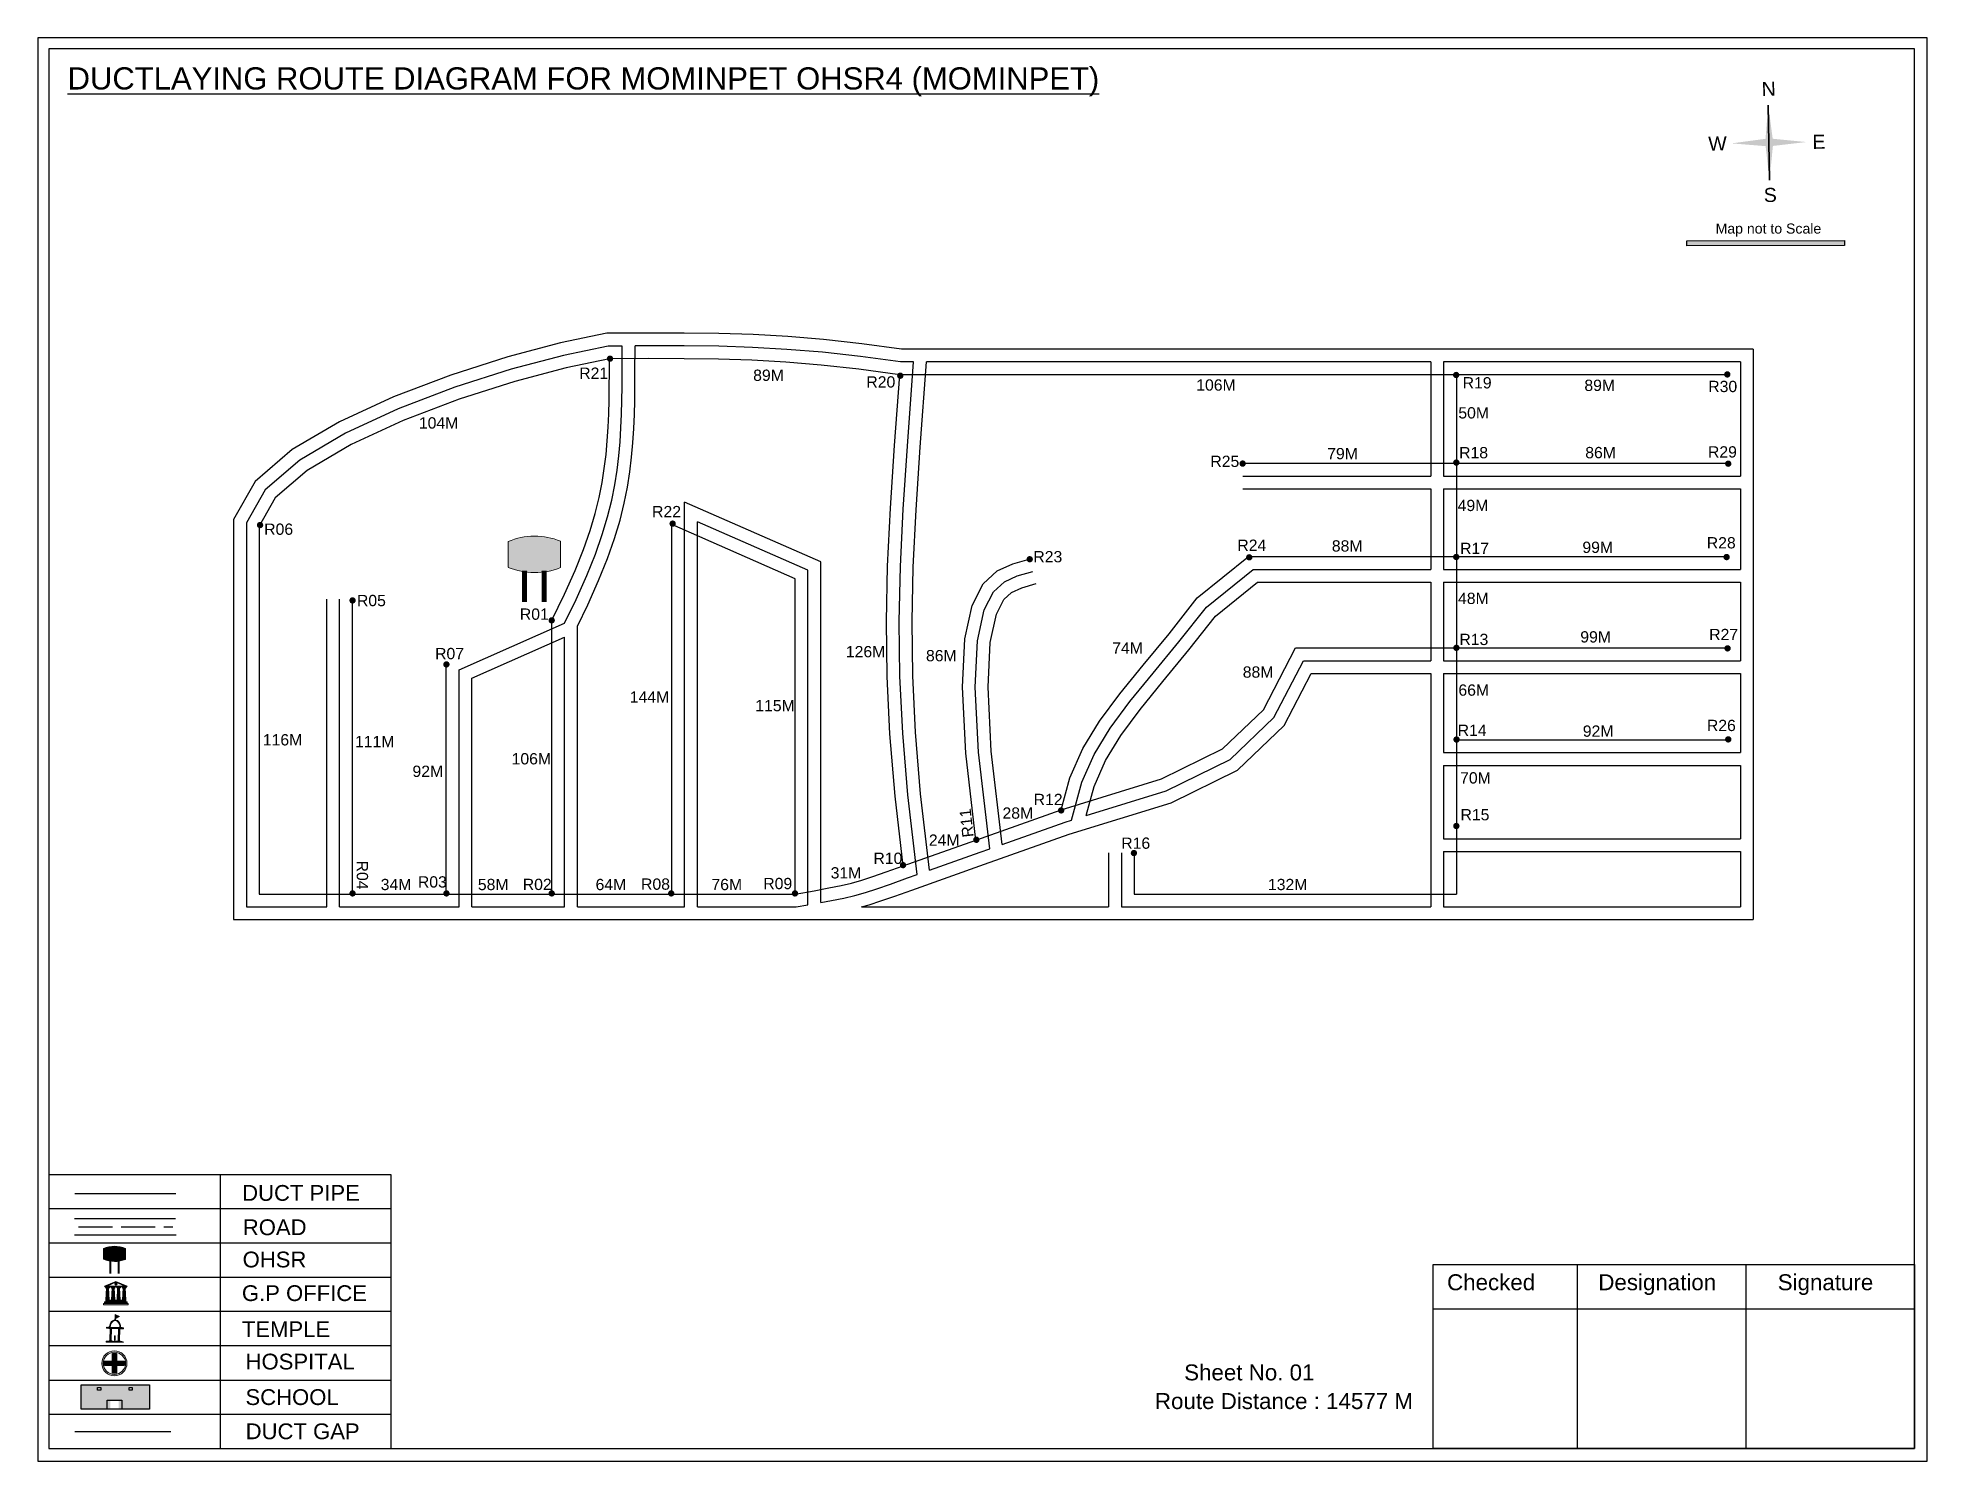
# Model space of a CAD drawing. Header units: inches. Extents: x 777 to 9331, y 1229 to 5049.
# Drawn here: x 2273 to 2937, y 2536 to 3037 of the extents above; entities that cross this region are included whole.
import ezdxf

# ---------------------------------------------------------------- set-up
doc = ezdxf.new("R2010")
doc.units = ezdxf.units.IN
doc.header["$MEASUREMENT"] = 0
doc.linetypes.add('ACAD_ISO02W100', pattern=[15, 12, -3])
doc.layers.add('LANDMARK', color=7, linetype='Continuous')
doc.layers.add('OHT', color=7, linetype='Continuous')
doc.styles.get("Standard").update_dxf_attribs({"font": 'arial.ttf'})

msp = doc.modelspace()

# ---------------------------------------------------------------- texts
at = {"color": 242, "true_color": 0xcd2027}
msp.add_text('%%UDUCTLAYING ROUTE DIAGRAM FOR MOMINPET OHSR4 (MOMINPET)', height=7.8, dxfattribs=at).set_placement((2283.82, 3018.4))
for s, height, rotation, p in [('N', 4.95, 1.00631, (2879.22, 3016.11)), ('W', 4.95, 1.00631, (2860.47, 2996.88)), ('E', 4.95, 1.00631, (2897.07, 2997.52)), ('S', 4.95, 1.00631, (2879.97, 2978.82)), ('R11', 3.967, 96.24196, (2602.28, 2755.7)), ('R04', 3.967, 270, (2385.44, 2747.3))]:
    msp.add_text(s, height=height, rotation=rotation).set_placement(p)
for s, height, p in [('Map not to Scale', 3.5424, (2863.02, 2967.74)), ('R21', 3.967, (2463.63, 2916.68)), ('89M', 3.967, (2524.76, 2915.96)), ('R20', 3.967, (2564.54, 2913.61)), ('106M', 3.967, (2680.49, 2912.53)), ('R19', 3.967, (2774.13, 2913.31)), ('89M', 3.967, (2816.9, 2912.42)), ('R30', 3.967, (2860.44, 2912.02)), ('104M', 3.967, (2407.28, 2899.2)), ('50M', 3.967, (2772.6, 2902.74)), ('R25', 3.967, (2685.45, 2885.7)), ('79M', 3.967, (2726.51, 2888.4)), ('R18', 3.967, (2772.88, 2888.74)), ('86M', 3.967, (2817.2, 2888.77)), ('R29', 3.967, (2860.34, 2889.01)), ('R22', 3.967, (2489.23, 2868.02)), ('49M', 3.967, (2772.37, 2870.19)), ('R06', 3.967, (2352.91, 2861.84)), ('R23', 3.967, (2623.24, 2852.17)), ('R24', 3.967, (2694.93, 2856.19)), ('88M', 3.967, (2728.14, 2855.96)), ('R17', 3.967, (2773.22, 2855.09)), ('99M', 3.967, (2816.2, 2855.47)), ('R28', 3.967, (2859.92, 2857.05)), ('R05', 3.967, (2385.51, 2836.75)), ('R01', 3.967, (2442.76, 2831.98)), ('48M', 3.967, (2772.49, 2837.52)), ('126M', 3.967, (2557.34, 2818.78)), ('74M', 3.967, (2650.96, 2820.08)), ('R13', 3.967, (2772.98, 2823.09)), ('99M', 3.967, (2815.46, 2823.98)), ('R27', 3.967, (2860.76, 2824.82)), ('R07', 3.967, (2412.97, 2818.11)), ('86M', 3.967, (2585.5, 2817.38)), ('88M', 3.967, (2696.83, 2811.61)), ('66M', 3.967, (2772.63, 2805.28)), ('144M', 3.967, (2481.4, 2802.86)), ('115M', 3.967, (2525.51, 2799.82)), ('R26', 3.967, (2859.96, 2792.84)), ('116M', 3.967, (2352.43, 2787.79)), ('111M', 3.967, (2384.82, 2787.18)), ('R14', 3.967, (2772.37, 2791.15)), ('92M', 3.967, (2816.34, 2790.85)), ('106M', 3.967, (2439.87, 2781.13)), ('92M', 3.967, (2405.02, 2776.72)), ('70M', 3.967, (2773.22, 2774.41)), ('R12', 3.967, (2623.35, 2766.82)), ('28M', 3.967, (2612.39, 2762.03)), ('R15', 3.967, (2773.36, 2761.47)), ('24M', 3.967, (2586.51, 2752.52)), ('R10', 3.967, (2567.03, 2746.14)), ('R16', 3.967, (2654.14, 2751.45)), ('31M', 3.967, (2551.99, 2741.02)), ('34M', 3.967, (2393.86, 2736.92)), ('R03', 3.967, (2406.93, 2737.83)), ('58M', 3.967, (2428, 2736.92)), ('R02', 3.967, (2443.79, 2736.96)), ('64M', 3.967, (2469.38, 2736.92)), ('R08', 3.967, (2485.36, 2737.06)), ('76M', 3.967, (2510.1, 2736.92)), ('R09', 3.967, (2528.32, 2737.26)), ('132M', 3.967, (2705.69, 2736.92)), ('DUCT PIPE', 5.551, (2345.16, 2627.7)), ('ROAD ', 5.551, (2345.4, 2615.63)), ('OHSR', 5.551, (2345.33, 2604.29)), ('G.P OFFICE', 5.551, (2345.08, 2592.46)), ('Checked', 5.616, (2768.64, 2596.26)), ('Designation', 5.616, (2821.79, 2596.26)), ('Signature', 5.616, (2884.85, 2596.26)), ('TEMPLE', 5.551, (2345.07, 2579.77)), ('HOSPITAL', 5.551, (2346.37, 2568.41)), ('Sheet No. 01', 5.616, (2676.24, 2564.57)), ('SCHOOL', 5.551, (2346.33, 2555.91)), ('Route Distance : 14577 M', 5.616, (2665.96, 2554.49)), ('DUCT GAP', 5.551, (2346.4, 2543.89))]:
    msp.add_text(s, height=height).set_placement(p)

# ---------------------------------------------------------------- blocks, each defined once
blk = doc.blocks.new('OHT')
at = {"linetype": 'Continuous', "lineweight": 0, "true_color": 0x0ffffc}
blk.add_hatch(color=4, dxfattribs=at).paths.add_polyline_path([(0.012, 1), (0, 1, 0.101323), (-0.4, 0.916), (-0.4, 0.525, 0.194075), (0.399, 0.521), (0.399, 0.921, 0.097877)])
at = {"color": 4, "linetype": 'Continuous', "lineweight": 0, "true_color": 0x0ffffc, "flags": 128}
for points in [[(-0.4, 0.525), (-0.4, 0.916)], [(0.399, 0.521), (0.399, 0.921)]]:
    blk.add_lwpolyline(points, dxfattribs=at)
at = {"color": 4, "linetype": 'Continuous', "lineweight": 0, "true_color": 0x0ffffc, "const_width": 0.075, "flags": 128}
for points in [[(-0.15, 0), (-0.15, 0.475)], [(0.15, 0), (0.15, 0.473)]]:
    blk.add_lwpolyline(points, dxfattribs=at)
at = {"color": 4, "linetype": 'Continuous', "lineweight": 0, "true_color": 0x0ffffc}
for centre, radius, start, end in [((0.006, -0.019), 1.019, 67.3109, 113.4711), ((0.004, 1.513), 1.068, 247.7682, 291.7007)]:
    blk.add_arc(centre, radius, start, end, dxfattribs=at)
blk = doc.blocks.new('Government_Office')
at = {"linetype": 'Continuous', "lineweight": 0, "true_color": 0xff0000}
h = blk.add_hatch(color=1, dxfattribs=at)
h.paths.add_polyline_path([(0.44, 0.72), (0.45, 0.75), (0, 0.93), (-0.45, 0.75), (-0.44, 0.72)])
h.paths.add_polyline_path([(0.355, 0.75), (-0.355, 0.75), (0, 0.9)], flags=16)
h.paths.add_polyline_path([(0, 0.778, -1), (0, 0.872, -1)], flags=0)
h = blk.add_hatch(color=1, dxfattribs=at)
edge = h.paths.add_edge_path()
edge.add_arc((0, 0.825), 0.0467, 90, 270)
edge.add_arc((0, 0.825), 0.0467, 270, 450)
for points in [[(-0.5, 0.05), (0.5, 0.05), (0.5, 0), (-0.5, 0)], [(-0.45, 0.075), (-0.45, 0.12), (0.45, 0.12), (0.45, 0.075)], [(-0.4, 0.14), (-0.4, 0.18), (0.4, 0.18), (0.4, 0.14)]]:
    blk.add_hatch(color=1, dxfattribs=at).paths.add_polyline_path(points)
h = blk.add_hatch(color=1, dxfattribs=at)
edge = h.paths.add_edge_path()
edge.add_line((-0.27, 0.195), (-0.295, 0.675))
edge.add_line((-0.295, 0.675), (-0.29, 0.675))
edge.add_arc((-0.278, 0.688), 0.0176, 225.30401, 441.56588)
edge.add_line((-0.275, 0.705), (-0.395, 0.705))
edge.add_arc((-0.392, 0.688), 0.0176, 98.43412, 314.69599)
edge.add_line((-0.38, 0.675), (-0.375, 0.675))
edge.add_line((-0.375, 0.675), (-0.4, 0.195))
edge.add_line((-0.4, 0.195), (-0.27, 0.195))
h = blk.add_hatch(color=1, dxfattribs=at)
edge = h.paths.add_edge_path()
edge.add_line((-0.047, 0.195), (-0.072, 0.675))
edge.add_line((-0.072, 0.675), (-0.067, 0.675))
edge.add_arc((-0.054, 0.688), 0.0176, 225.30401, 441.56588)
edge.add_line((-0.052, 0.705), (-0.172, 0.705))
edge.add_arc((-0.169, 0.688), 0.0176, 98.43412, 314.69599)
edge.add_line((-0.157, 0.675), (-0.152, 0.675))
edge.add_line((-0.152, 0.675), (-0.177, 0.195))
edge.add_line((-0.177, 0.195), (-0.047, 0.195))
h = blk.add_hatch(color=1, dxfattribs=at)
edge = h.paths.add_edge_path()
edge.add_line((0.177, 0.195), (0.152, 0.675))
edge.add_line((0.152, 0.675), (0.157, 0.675))
edge.add_arc((0.169, 0.688), 0.0176, 225.30401, 441.56588)
edge.add_line((0.172, 0.705), (0.052, 0.705))
edge.add_arc((0.054, 0.688), 0.0176, 98.43412, 314.69599)
edge.add_line((0.067, 0.675), (0.072, 0.675))
edge.add_line((0.072, 0.675), (0.047, 0.195))
edge.add_line((0.047, 0.195), (0.177, 0.195))
h = blk.add_hatch(color=1, dxfattribs=at)
edge = h.paths.add_edge_path()
edge.add_line((0.4, 0.195), (0.375, 0.675))
edge.add_line((0.375, 0.675), (0.38, 0.675))
edge.add_arc((0.392, 0.688), 0.0176, 225.30401, 441.56588)
edge.add_line((0.395, 0.705), (0.275, 0.705))
edge.add_arc((0.278, 0.688), 0.0176, 98.43412, 314.69599)
edge.add_line((0.29, 0.675), (0.295, 0.675))
edge.add_line((0.295, 0.675), (0.27, 0.195))
edge.add_line((0.27, 0.195), (0.4, 0.195))
at = {"color": 1, "linetype": 'Continuous', "lineweight": 0, "true_color": 0xff0000, "flags": 128}
for points in [[(-0.45, 0.75), (-0.44, 0.72), (0.44, 0.72), (0.45, 0.75), (0, 0.93)], [(-0.355, 0.75), (0.355, 0.75), (0, 0.9)], [(-0.5, 0.05), (0.5, 0.05), (0.5, 0), (-0.5, 0)], [(-0.45, 0.075), (-0.45, 0.12), (0.45, 0.12), (0.45, 0.075)], [(-0.4, 0.14), (-0.4, 0.18), (0.4, 0.18), (0.4, 0.14)]]:
    blk.add_lwpolyline(points, close=True, dxfattribs=at)
for points in [[(0, 0.872, 1), (0, 0.778, 1)], [(-0.27, 0.195), (-0.295, 0.675), (-0.29, 0.675, 1.379694), (-0.275, 0.705), (-0.395, 0.705, 1.379694), (-0.38, 0.675), (-0.375, 0.675), (-0.4, 0.195)], [(-0.047, 0.195), (-0.072, 0.675), (-0.067, 0.675, 1.379694), (-0.052, 0.705), (-0.172, 0.705, 1.379694), (-0.157, 0.675), (-0.152, 0.675), (-0.177, 0.195)], [(0.177, 0.195), (0.152, 0.675), (0.157, 0.675, 1.379694), (0.172, 0.705), (0.052, 0.705, 1.379694), (0.067, 0.675), (0.072, 0.675), (0.047, 0.195)], [(0.4, 0.195), (0.375, 0.675), (0.38, 0.675, 1.379694), (0.395, 0.705), (0.275, 0.705, 1.379694), (0.29, 0.675), (0.295, 0.675), (0.27, 0.195)]]:
    blk.add_lwpolyline(points, format="xyb", close=True, dxfattribs=at)
blk = doc.blocks.new('Temple')
at = {"linetype": 'Continuous', "lineweight": 0, "true_color": 0xff0000}
h = blk.add_hatch(color=1, dxfattribs=at)
edge = h.paths.add_edge_path()
edge.add_line((0.175, 0.49), (0.225, 0.49))
edge.add_line((0.225, 0.49), (0.225, 0.497))
edge.add_line((0.225, 0.497), (0.307, 0.497))
edge.add_line((0.307, 0.497), (0.307, 0.533))
edge.add_line((0.307, 0.533), (0.257, 0.533))
edge.add_line((0.257, 0.533), (0.257, 0.54))
edge.add_line((0.257, 0.54), (0.2, 0.54))
edge.add_spline(control_points=[(0.2, 0.54), (0.2, 0.589), (0.19, 0.638), (0.142, 0.743), (0.092, 0.79), (0.027, 0.805), (0.02, 0.806), (0.012, 0.806)], knot_values=[4.712389, 4.712389, 4.712389, 4.712389, 5.278166, 5.278166, 6.117402, 6.117402, 6.223801, 6.223801, 6.223801, 6.223801], degree=3, periodic=0)
edge.add_line((0.012, 0.806), (0.012, 0.79))
edge.add_line((0.012, 0.79), (-0.012, 0.79))
edge.add_line((-0.012, 0.79), (-0.012, 0.806))
edge.add_spline(control_points=[(-0.012, 0.806), (-0.055, 0.802), (-0.096, 0.781), (-0.171, 0.699), (-0.197, 0.628), (-0.2, 0.55), (-0.2, 0.545), (-0.2, 0.54)], knot_values=[6.343965, 6.343965, 6.343965, 6.343965, 6.956638, 6.956638, 7.795874, 7.795874, 7.853982, 7.853982, 7.853982, 7.853982], degree=3, periodic=0)
edge.add_line((-0.2, 0.54), (-0.257, 0.54))
edge.add_line((-0.257, 0.54), (-0.257, 0.533))
edge.add_line((-0.257, 0.533), (-0.307, 0.533))
edge.add_line((-0.307, 0.533), (-0.307, 0.497))
edge.add_line((-0.307, 0.497), (-0.225, 0.497))
edge.add_line((-0.225, 0.497), (-0.225, 0.49))
edge.add_line((-0.225, 0.49), (-0.175, 0.49))
edge.add_line((-0.175, 0.49), (-0.175, 0.07))
edge.add_arc((-0.205, 0.07), 0.03, -90, 0, ccw=False)
edge.add_line((-0.205, 0.04), (-0.257, 0.04))
edge.add_line((-0.257, 0.04), (-0.257, 0.033))
edge.add_line((-0.257, 0.033), (-0.307, 0.033))
edge.add_line((-0.307, 0.033), (-0.307, 0))
edge.add_line((-0.307, 0), (0.307, 0))
edge.add_line((0.307, 0), (0.307, 0.033))
edge.add_line((0.307, 0.033), (0.257, 0.033))
edge.add_line((0.257, 0.033), (0.257, 0.04))
edge.add_line((0.257, 0.04), (0.205, 0.04))
edge.add_arc((0.205, 0.07), 0.03, 180, 270, ccw=False)
edge.add_line((0.175, 0.07), (0.175, 0.49))
h.paths.add_polyline_path([(0.125, 0.07, -0.414214), (0.095, 0.04), (0.05, 0.04), (0.05, 0.033), (-0.05, 0.033), (-0.05, 0.04), (-0.095, 0.04, -0.414214), (-0.125, 0.07), (-0.125, 0.497), (0.125, 0.497)], flags=16)
edge = h.paths.add_edge_path(flags=16)
edge.add_ellipse((0, 0.54), major_axis=(0, 0.242), ratio=0.722808, start_angle=270, end_angle=450, ccw=False)
edge.add_line((0.175, 0.54), (-0.175, 0.54))
h.paths.add_polyline_path([(0.012, 0.23), (0.012, 0.07), (-0.012, 0.07), (-0.012, 0.23)], flags=0)
h = blk.add_hatch(color=1, dxfattribs=at)
edge = h.paths.add_edge_path()
edge.add_line((0.012, 0.857), (0, 0.85))
edge.add_line((0, 0.85), (-0.003, 0.925))
edge.add_line((-0.003, 0.925), (-0.012, 0.925))
edge.add_line((-0.012, 0.925), (-0.012, 0.806))
edge.add_spline(control_points=[(-0.012, 0.806), (-0.004, 0.807), (0.004, 0.807), (0.012, 0.806)], knot_values=[6.223801, 6.223801, 6.223801, 6.223801, 6.343965, 6.343965, 6.343965, 6.343965], degree=3, periodic=0)
edge.add_line((0.012, 0.806), (0.012, 0.857))
h = blk.add_hatch(color=1, dxfattribs=at)
edge = h.paths.add_edge_path()
edge.add_line((0.012, 0.79), (0.012, 0.806))
edge.add_spline(control_points=[(0.012, 0.806), (0.004, 0.807), (-0.004, 0.807), (-0.012, 0.806)], knot_values=[6.223801, 6.223801, 6.223801, 6.223801, 6.343965, 6.343965, 6.343965, 6.343965], degree=3, periodic=0)
edge.add_line((-0.012, 0.806), (-0.012, 0.79))
edge.add_line((-0.012, 0.79), (0.012, 0.79))
at = {"linetype": 'Continuous', "lineweight": 0, "true_color": 0xe66000}
blk.add_hatch(color=32, dxfattribs=at).paths.add_polyline_path([(-0.006, 1), (0.147, 0.931), (0, 0.85)])
at = {"color": 1, "linetype": 'Continuous', "lineweight": 0, "true_color": 0xff0000, "flags": 128}
for points in [[(0.012, 0.925), (-0.012, 0.925), (-0.012, 0.79), (0.012, 0.79)], [(0.012, 0.23), (-0.012, 0.23), (-0.012, 0.07), (0.012, 0.07)]]:
    blk.add_lwpolyline(points, close=True, dxfattribs=at)
at = {"color": 32, "linetype": 'Continuous', "lineweight": 0, "true_color": 0xe66000, "flags": 128}
blk.add_lwpolyline([(-0.006, 1), (0.147, 0.931), (0, 0.85), (-0.006, 1)], dxfattribs=at)
at = {"color": 1, "linetype": 'Continuous', "lineweight": 0, "true_color": 0xff0000, "flags": 128}
blk.add_lwpolyline([(0.2, 0.54), (0.257, 0.54), (0.257, 0.533), (0.307, 0.533), (0.307, 0.497), (0.225, 0.497), (0.225, 0.49), (0.175, 0.49), (0.175, 0.07, 0.414214), (0.205, 0.04), (0.257, 0.04), (0.257, 0.033), (0.307, 0.033), (0.307, 0), (-0.307, 0), (-0.307, 0.033), (-0.257, 0.033), (-0.257, 0.04), (-0.205, 0.04, 0.414214), (-0.175, 0.07), (-0.175, 0.49), (-0.225, 0.49), (-0.225, 0.497), (-0.307, 0.497), (-0.307, 0.533), (-0.257, 0.533), (-0.257, 0.54), (-0.2, 0.54)], format="xyb", dxfattribs=at)
blk.add_lwpolyline([(-0.175, 0.54), (0.175, 0.54)], dxfattribs=at)
blk.add_lwpolyline([(0.125, 0.497), (0.125, 0.07, -0.414214), (0.095, 0.04), (0.05, 0.04), (0.05, 0.033), (-0.05, 0.033), (-0.05, 0.04), (-0.095, 0.04, -0.414214), (-0.125, 0.07), (-0.125, 0.497)], format="xyb", close=True, dxfattribs=at)
at = {"color": 1, "linetype": 'Continuous', "lineweight": 0, "true_color": 0xff0000}
blk.add_ellipse((0, 0.54), major_axis=(0, 0.242), ratio=0.722808, start_param=4.712389, end_param=7.853982, dxfattribs=at)
blk.add_open_spline([(0.2, 0.54), (0.2, 0.589), (0.19, 0.638), (0.142, 0.743), (0.092, 0.79), (-0.023, 0.816), (-0.085, 0.794), (-0.171, 0.699), (-0.197, 0.628), (-0.2, 0.55), (-0.2, 0.545), (-0.2, 0.54)], degree=3, knots=[4.712389, 4.712389, 4.712389, 4.712389, 5.278166, 5.278166, 6.117402, 6.117402, 6.956638, 6.956638, 7.795874, 7.795874, 7.853982, 7.853982, 7.853982, 7.853982], dxfattribs=at)
blk = doc.blocks.new('*U17')
at = {"color": 0, "linetype": 'ACAD_ISO02W100', "transparency": 16777216}
blk.add_line((-16.47, 0), (16.78, 0), dxfattribs=at)
blk = doc.blocks.new('Hospital')
at = {"linetype": 'Continuous', "lineweight": 0, "true_color": 0x000000}
h = blk.add_hatch(color=18, dxfattribs=at)
h.paths.add_polyline_path([(-0.5, 0, 1), (0.5, 0, 1)])
h.paths.add_polyline_path([(0.446, 0, -1), (-0.446, 0, -1)], flags=16)
at = {"linetype": 'Continuous', "true_color": 0xff0000}
blk.add_hatch(color=1, dxfattribs=at).paths.add_polyline_path([(-0.394, 0.08), (-0.08, 0.08), (-0.08, 0.394), (0.08, 0.394), (0.08, 0.08), (0.394, 0.08), (0.394, -0.08), (0.08, -0.08), (0.08, -0.394), (-0.08, -0.394), (-0.08, -0.08), (-0.394, -0.08)])
at = {"color": 1, "linetype": 'Continuous', "true_color": 0xff0000, "flags": 128}
blk.add_lwpolyline([(-0.394, 0.08), (-0.08, 0.08), (-0.08, 0.394), (0.08, 0.394), (0.08, 0.08), (0.394, 0.08), (0.394, -0.08), (0.08, -0.08), (0.08, -0.394), (-0.08, -0.394), (-0.08, -0.08), (-0.394, -0.08)], close=True, dxfattribs=at)
at = {"color": 18, "linetype": 'Continuous', "lineweight": 0, "true_color": 0x000000}
for radius in [0.5, 0.446]:
    blk.add_circle((0, 0), radius, dxfattribs=at)

# ---------------------------------------------------------------- hatches: boundary and pattern name
at = {"true_color": 0x0093dd}
h = msp.add_hatch(color=142, dxfattribs=at)
h.dxf.hatch_style = 1
h.paths.add_polyline_path([(2852.85, 2965.24), (2852.85, 2963.39), (2908.36, 2963.52), (2908.36, 2965.36)])
at = {"ltscale": 0.5}
h = msp.add_hatch(color=5, dxfattribs=at)
h.dxf.hatch_style = 1
h.paths.add_polyline_path([(2475.58, 2923.77, 1), (2473.34, 2923.77, 1)])
h = msp.add_hatch(color=5, dxfattribs=at)
h.dxf.hatch_style = 1
h.paths.add_polyline_path([(2577.58, 2917.77, 1), (2575.34, 2917.77, 1)])
h = msp.add_hatch(color=5, dxfattribs=at)
h.dxf.hatch_style = 1
h.paths.add_polyline_path([(2772.96, 2918.03, 1), (2770.72, 2918.03, 1)])
h = msp.add_hatch(color=5, dxfattribs=at)
h.dxf.hatch_style = 1
h.paths.add_polyline_path([(2868.25, 2918.22, 1), (2866, 2918.22, 1)])
h = msp.add_hatch(color=5, dxfattribs=at)
h.dxf.hatch_style = 1
h.paths.add_polyline_path([(2697.91, 2886.89, 1), (2695.67, 2886.89, 1)])
h = msp.add_hatch(color=5, dxfattribs=at)
h.dxf.hatch_style = 1
h.paths.add_polyline_path([(2773.02, 2887.24, 1), (2770.77, 2887.24, 1)])
h = msp.add_hatch(color=5, dxfattribs=at)
h.dxf.hatch_style = 1
h.paths.add_polyline_path([(2868.57, 2886.85, 1), (2866.33, 2886.85, 1)])
h = msp.add_hatch(color=5, dxfattribs=at)
h.dxf.hatch_style = 1
h.paths.add_polyline_path([(2352.58, 2865.27, 1), (2350.34, 2865.27, 1)])
h = msp.add_hatch(color=5, dxfattribs=at)
h.dxf.hatch_style = 1
h.paths.add_polyline_path([(2497.58, 2865.77, 1), (2495.34, 2865.77, 1)])
h = msp.add_hatch(color=5, dxfattribs=at)
h.dxf.hatch_style = 1
h.paths.add_polyline_path([(2623.08, 2853.27, 1), (2620.84, 2853.27, 1)])
h = msp.add_hatch(color=5, dxfattribs=at)
h.dxf.hatch_style = 1
h.paths.add_polyline_path([(2700.23, 2853.93, 1), (2697.99, 2853.93, 1)])
h = msp.add_hatch(color=5, dxfattribs=at)
h.dxf.hatch_style = 1
h.paths.add_polyline_path([(2772.99, 2854.05, 1), (2770.74, 2854.05, 1)])
h = msp.add_hatch(color=5, dxfattribs=at)
h.dxf.hatch_style = 1
h.paths.add_polyline_path([(2868.01, 2854.01, 1), (2865.76, 2854.01, 1)])
h = msp.add_hatch(color=5, dxfattribs=at)
h.dxf.hatch_style = 1
h.paths.add_polyline_path([(2385.08, 2838.77, 1), (2382.84, 2838.77, 1)])
h = msp.add_hatch(color=5, dxfattribs=at)
h.dxf.hatch_style = 1
h.paths.add_polyline_path([(2455.08, 2831.77, 1), (2452.84, 2831.77, 1)])
h = msp.add_hatch(color=5, dxfattribs=at)
h.dxf.hatch_style = 1
h.paths.add_polyline_path([(2773.06, 2822.11, 1), (2770.81, 2822.11, 1)])
h = msp.add_hatch(color=5, dxfattribs=at)
h.dxf.hatch_style = 1
h.paths.add_polyline_path([(2868.34, 2821.92, 1), (2866.1, 2821.92, 1)])
h = msp.add_hatch(color=5, dxfattribs=at)
h.dxf.hatch_style = 1
h.paths.add_polyline_path([(2418.08, 2816.27, 1), (2415.84, 2816.27, 1)])
h = msp.add_hatch(color=5, dxfattribs=at)
h.dxf.hatch_style = 1
h.paths.add_polyline_path([(2773.1, 2789.87, 1), (2770.85, 2789.87, 1)])
h = msp.add_hatch(color=5, dxfattribs=at)
h.dxf.hatch_style = 1
h.paths.add_polyline_path([(2868.58, 2789.92, 1), (2866.33, 2789.92, 1)])
h = msp.add_hatch(color=5, dxfattribs=at)
h.dxf.hatch_style = 1
h.paths.add_polyline_path([(2634.14, 2764.95, 1), (2631.89, 2764.95, 1)])
h = msp.add_hatch(color=5, dxfattribs=at)
h.dxf.hatch_style = 1
h.paths.add_polyline_path([(2773.03, 2759.48, 1), (2770.78, 2759.48, 1)])
h = msp.add_hatch(color=5, dxfattribs=at)
h.dxf.hatch_style = 1
h.paths.add_polyline_path([(2604.33, 2754.62, 1), (2602.08, 2754.62, 1)])
h = msp.add_hatch(color=5, dxfattribs=at)
h.dxf.hatch_style = 1
h.paths.add_polyline_path([(2659.7, 2749.97, 1), (2657.46, 2749.97, 1)])
h = msp.add_hatch(color=5, dxfattribs=at)
h.dxf.hatch_style = 1
h.paths.add_polyline_path([(2578.56, 2745.71, 1), (2576.32, 2745.71, 1)])
h = msp.add_hatch(color=5, dxfattribs=at)
h.dxf.hatch_style = 1
h.paths.add_polyline_path([(2385.08, 2735.77, 1), (2382.84, 2735.77, 1)])
h = msp.add_hatch(color=5, dxfattribs=at)
h.dxf.hatch_style = 1
h.paths.add_polyline_path([(2418.08, 2735.77, 1), (2415.84, 2735.77, 1)])
h = msp.add_hatch(color=5, dxfattribs=at)
h.dxf.hatch_style = 1
h.paths.add_polyline_path([(2455.08, 2735.77, 1), (2452.84, 2735.77, 1)])
h = msp.add_hatch(color=5, dxfattribs=at)
h.dxf.hatch_style = 1
h.paths.add_polyline_path([(2497.08, 2735.77, 1), (2494.84, 2735.77, 1)])
h = msp.add_hatch(color=5, dxfattribs=at)
h.dxf.hatch_style = 1
h.paths.add_polyline_path([(2540.58, 2735.77, 1), (2538.34, 2735.77, 1)])
at = {"true_color": 0xc8c92d}
h = msp.add_hatch(color=52, dxfattribs=at)
h.dxf.hatch_style = 1
h.paths.add_polyline_path([(2293.38, 2563.06), (2288.61, 2563.06), (2288.61, 2554.48), (2293.38, 2554.48)])
h.paths.add_polyline_path([(2312.6, 2563.06), (2307.83, 2563.06), (2307.83, 2554.48), (2312.6, 2554.48)])
at = {"true_color": 0x22346e}
h = msp.add_hatch(color=159, dxfattribs=at)
h.dxf.hatch_style = 1
h.paths.add_polyline_path([(2307.83, 2563.06), (2293.38, 2563.06), (2293.38, 2554.48), (2298.8, 2554.48), (2298.8, 2557.29), (2301.78, 2557.29), (2301.78, 2554.48), (2307.83, 2554.48)])
h.paths.add_polyline_path([(2295.44, 2561.15), (2294.38, 2561.15), (2294.38, 2562.12), (2295.44, 2562.12)], flags=16)
h.paths.add_polyline_path([(2305.4, 2561.15), (2305.4, 2562.12), (2306.46, 2562.12), (2306.46, 2561.15)], flags=16)

# ---------------------------------------------------------------- linework, layer by layer
for p, q in [((2881.98, 2986.55), (2881.52, 3012.84)), ((2881.52, 3012.84), (2881.98, 2986.55)), ((2881.98, 2986.55), (2881.52, 3012.84)), ((2881.75, 2999.67), (2881.98, 2986.55)), ((2762.9, 2922.63), (2762.9, 2882.5)), ((2767.4, 2922.63), (2767.4, 2882.5)), ((2871.75, 2922.63), (2871.75, 2882.5)), ((2876.25, 2927.13), (2876.25, 2726.56)), ((2696.82, 2882.5), (2762.9, 2882.5)), ((2767.4, 2882.5), (2871.75, 2882.5)), ((2696.82, 2878), (2762.9, 2878)), ((2762.9, 2878), (2762.9, 2849.68)), ((2767.4, 2878), (2767.4, 2849.68)), ((2767.4, 2878), (2871.75, 2878)), ((2871.75, 2878), (2871.75, 2849.68)), ((2500.65, 2731.06), (2500.65, 2873.34)), ((2548.5, 2852.29), (2500.65, 2873.34)), ((2342.14, 2867.24), (2342.14, 2726.56)), ((2346.64, 2866.05), (2346.64, 2731.06)), ((2505.15, 2731.06), (2505.15, 2866.45)), ((2544, 2849.36), (2505.15, 2866.45)), ((2544, 2731.78), (2544, 2849.36)), ((2548.5, 2732.58), (2548.5, 2852.29)), ((2762.9, 2845.18), (2762.9, 2817.58)), ((2767.4, 2845.18), (2767.4, 2817.58)), ((2871.75, 2845.18), (2871.75, 2817.58)), ((2374.89, 2731.06), (2374.89, 2839.27)), ((2379.39, 2731.06), (2379.39, 2839.27)), ((2421.42, 2814.43), (2458.5, 2830.78)), ((2425.92, 2811.49), (2458.5, 2825.86)), ((2421.42, 2731.06), (2421.42, 2814.43)), ((2425.92, 2731.06), (2425.92, 2811.49)), ((2762.9, 2813.08), (2762.9, 2731.06)), ((2767.4, 2813.08), (2767.4, 2785.26)), ((2871.75, 2813.08), (2871.75, 2785.26)), ((2871.75, 2789.76), (2871.75, 2785.26)), ((2767.4, 2785.26), (2871.75, 2785.26)), ((2767.4, 2780.76), (2767.4, 2755.01)), ((2767.4, 2780.76), (2871.75, 2780.76)), ((2871.75, 2780.76), (2871.75, 2755.01)), ((2767.4, 2755.01), (2871.75, 2755.01)), ((2767.4, 2750.51), (2767.4, 2731.06)), ((2767.4, 2750.51), (2871.75, 2750.51)), ((2871.75, 2750.51), (2871.75, 2731.06)), ((2562.84, 2731.06), (2649.67, 2731.06)), ((2540.29, 2726.56), (2649.67, 2726.56)), ((2337.4, 2636.86), (2337.4, 2540.64)), ((2397.54, 2624.83), (2277.26, 2624.83)), ((2286.27, 2621.51), (2321.76, 2621.51)), ((2397.54, 2612.81), (2277.26, 2612.81)), ((2286.27, 2615.7), (2321.94, 2615.7)), ((2397.54, 2600.78), (2277.26, 2600.78)), ((2397.54, 2588.75), (2277.26, 2588.75)), ((2397.54, 2576.72), (2277.26, 2576.72)), ((2277.26, 2564.7), (2397.54, 2564.7)), ((2277.26, 2552.67), (2397.54, 2552.67)), ((2277.26, 2542.11), (2277.26, 2541.18)), ((2277.26, 2541.18), (2277.26, 2540.64))]:
    msp.add_line(p, q)
at = {"color": 1}
msp.add_line((2881.52, 3012.84), (2881.75, 2999.68), dxfattribs=at)
at = {"color": 5}
for p, q in [((2771.9, 2918.13), (2771.9, 2735.56)), ((2696.82, 2887), (2867.25, 2887)), ((2351.14, 2864.87), (2351.14, 2735.56)), ((2496.15, 2735.56), (2496.15, 2865.49)), ((2539.5, 2846.42), (2496.15, 2865.49)), ((2539.5, 2735.56), (2539.5, 2846.42)), ((2383.89, 2735.56), (2383.89, 2839.27)), ((2416.92, 2735.56), (2416.92, 2816.41)), ((2771.9, 2789.76), (2867.25, 2789.76))]:
    msp.add_line(p, q, dxfattribs=at)
at = {"color": 242, "true_color": 0xcd2027}
for p, q in [((2814.34, 2605.36), (2814.34, 2540.59)), ((2873.69, 2605.36), (2873.69, 2540.59)), ((2763.8, 2589.67), (2932.9, 2589.67))]:
    msp.add_line(p, q, dxfattribs=at)
for points in [[(2273.34, 3036.58), (2273.34, 2536.15), (2937.39, 2536.15), (2937.39, 3036.58)], [(2277.26, 3032.75), (2277.26, 2540.64), (2932.9, 2540.64), (2932.9, 3032.75)], [(2277.26, 2540.64), (2397.54, 2540.64), (2397.54, 2636.86), (2277.26, 2636.86), (2277.26, 2541.58)], [(2312.65, 2563.06), (2312.65, 2554.48), (2288.61, 2554.48), (2288.61, 2563.06)], [(2295.44, 2562.12), (2295.44, 2561.15), (2294.38, 2561.15), (2294.38, 2562.12)], [(2305.4, 2561.15), (2305.4, 2562.12), (2306.46, 2562.12), (2306.46, 2561.15)]]:
    msp.add_lwpolyline(points, close=True)
at = {"color": 142, "true_color": 0x0093dd}
msp.add_lwpolyline([(2908.36, 2963.52), (2852.85, 2963.39), (2852.85, 2965.24), (2908.36, 2965.36), (2908.36, 2963.52)], dxfattribs=at)
for points in [[(2876.25, 2927.13), (2771.9, 2927.13), (2576.88, 2927.13), (2562.98, 2929), (2549.54, 2930.48), (2536.91, 2931.53), (2524.76, 2932.21), (2512.75, 2932.61), (2500.54, 2932.77), (2487.8, 2932.78), (2473.31, 2932.68), (2457.02, 2929.33), (2438.48, 2924.4), (2418.46, 2918), (2398.31, 2910.35), (2379.33, 2901.59), (2362.78, 2891.79), (2349.72, 2880.6), (2342.14, 2867.24)], [(2478.74, 2928.22), (2473.78, 2928.19), (2458.06, 2924.94), (2439.74, 2920.07), (2419.95, 2913.75), (2400.05, 2906.19), (2381.43, 2897.6), (2365.41, 2888.12), (2353.24, 2877.69), (2346.64, 2866.05)], [(2458.5, 2830.78), (2462.56, 2839.12), (2466.3, 2847.51), (2469.33, 2855.07), (2471.74, 2861.92), (2473.62, 2868.19), (2475.05, 2873.99), (2476.11, 2879.43), (2476.91, 2884.6), (2477.51, 2889.62), (2477.97, 2894.56), (2478.29, 2899.43), (2478.51, 2904.26), (2478.64, 2909.07), (2478.7, 2913.9), (2478.73, 2918.76), (2478.74, 2928.22)], [(2463, 2731.06), (2463, 2829.74), (2466.63, 2837.22), (2470.44, 2845.75), (2473.54, 2853.48), (2476.03, 2860.53), (2477.97, 2867.01), (2479.44, 2873.02), (2480.55, 2878.65), (2481.37, 2883.99), (2481.99, 2889.15), (2482.45, 2894.2), (2482.78, 2899.18), (2483, 2904.09), (2483.14, 2908.98), (2483.2, 2913.85), (2483.23, 2918.75), (2483.24, 2928.25)], [(2581.12, 2922.63), (2576.58, 2922.63), (2562.44, 2924.53), (2549.11, 2926), (2536.6, 2927.04), (2524.55, 2927.72), (2512.64, 2928.11), (2500.51, 2928.27), (2487.82, 2928.28), (2483.24, 2928.25)], [(2582.37, 2742.39), (2579.15, 2770.39), (2577.31, 2792.15), (2576.33, 2812.19), (2576.1, 2831.39), (2576.53, 2850.66), (2577.51, 2870.9), (2578.96, 2892.99), (2581.12, 2922.63)], [(2586.72, 2743.93), (2583.63, 2770.83), (2581.8, 2792.45), (2580.83, 2812.32), (2580.6, 2831.37), (2581.02, 2850.5), (2582.01, 2870.65), (2583.45, 2892.68), (2585.63, 2922.63)], [(2762.9, 2922.63), (2585.63, 2922.63)], [(2871.75, 2922.63), (2771.9, 2922.63), (2767.4, 2922.63)], [(2607.95, 2751.47), (2603.97, 2785.44), (2602.81, 2808.28), (2603.64, 2824.62), (2605.99, 2835.44), (2609.26, 2841.82), (2613.04, 2845.35), (2617.58, 2847.46), (2623.02, 2849)], [(2636.68, 2761.56), (2640.31, 2774.92), (2644.61, 2784.56), (2650.25, 2793.81), (2657.18, 2803.19), (2665.29, 2813.17), (2674.42, 2824.25), (2684.06, 2836.44), (2700.49, 2849.68), (2762.9, 2849.68)], [(2767.4, 2849.68), (2871.75, 2849.68)], [(2612.3, 2753.02), (2608.46, 2785.82), (2607.31, 2808.28), (2608.11, 2824.03), (2610.27, 2833.91), (2612.91, 2839.07), (2615.59, 2841.57), (2619.15, 2843.23), (2624.25, 2844.68)], [(2641.77, 2763.13), (2644.56, 2773.4), (2648.6, 2782.47), (2653.99, 2791.3), (2660.74, 2800.43), (2668.77, 2810.32), (2677.92, 2821.43), (2687.28, 2833.25), (2702.07, 2845.18), (2762.9, 2845.18)], [(2767.4, 2845.18), (2871.75, 2845.18)], [(2458.5, 2731.06), (2458.5, 2825.86)], [(2641.77, 2763.13), (2669.96, 2771.82), (2692.35, 2782.88), (2707.79, 2797.57), (2718.15, 2817.58), (2762.9, 2817.58)], [(2767.4, 2817.58), (2871.75, 2817.58)], [(2562.84, 2731.06), (2565.52, 2731.81), (2569.69, 2733.16), (2574.53, 2734.83), (2580.5, 2736.95), (2606.08, 2746.03), (2635.82, 2756.59), (2671.63, 2767.63), (2694.96, 2779.15), (2711.44, 2794.83), (2720.88, 2813.08), (2762.9, 2813.08)], [(2767.4, 2813.08), (2871.75, 2813.08)], [(2612.3, 2753.02), (2634.4, 2760.86), (2636.68, 2761.56)], [(2586.72, 2743.93), (2604.57, 2750.27), (2607.95, 2751.47)], [(2649.67, 2750.01), (2649.67, 2731.06)], [(2654.17, 2750.01), (2654.17, 2731.06), (2762.9, 2731.06)], [(2548.5, 2732.58), (2552.26, 2733.26), (2556.61, 2734.15), (2560.47, 2735.06), (2564.22, 2736.12), (2568.26, 2737.43), (2573.04, 2739.08), (2579, 2741.19), (2582.37, 2742.39)], [(2346.64, 2731.06), (2374.89, 2731.06)], [(2379.39, 2731.06), (2383.89, 2731.06), (2416.92, 2731.06), (2421.42, 2731.06)], [(2425.92, 2731.06), (2454, 2731.06), (2458.5, 2731.06)], [(2463, 2731.06), (2496.15, 2731.06), (2500.65, 2731.06)], [(2505.15, 2731.06), (2539.89, 2731.06), (2544, 2731.78)], [(2767.4, 2731.06), (2871.75, 2731.06)], [(2342.14, 2726.56), (2383.89, 2726.56), (2416.92, 2726.56), (2454, 2726.56), (2496.15, 2726.56), (2540.29, 2726.56)], [(2649.67, 2726.56), (2876.25, 2726.56)], [(2297.77, 2554.48), (2297.77, 2557.65), (2302.82, 2557.65), (2302.82, 2554.48)]]:
    msp.add_lwpolyline(points)
at = {"color": 5}
for points in [[(2867.25, 2918.13), (2771.9, 2918.13), (2576.28, 2918.13), (2561.89, 2920.07), (2548.68, 2921.52), (2536.28, 2922.55), (2524.35, 2923.22), (2512.54, 2923.61), (2500.48, 2923.77), (2487.83, 2923.78), (2474.25, 2923.69), (2459.09, 2920.56), (2441.01, 2915.75), (2421.43, 2909.5), (2401.8, 2902.04), (2383.52, 2893.61), (2368.04, 2884.45), (2356.77, 2874.79), (2351.14, 2864.87)], [(2454, 2735.56), (2454, 2831.81), (2458.48, 2841.02), (2462.15, 2849.26), (2465.12, 2856.65), (2467.46, 2863.32), (2469.28, 2869.38), (2470.65, 2874.97), (2471.68, 2880.2), (2472.45, 2885.21), (2473.04, 2890.1), (2473.48, 2894.91), (2473.8, 2899.68), (2474.01, 2904.42), (2474.14, 2909.16), (2474.2, 2913.94), (2474.23, 2918.77), (2474.23, 2923.69)], [(2577.49, 2745.43), (2574.67, 2769.94), (2572.82, 2791.85), (2571.83, 2812.05), (2571.6, 2831.41), (2572.03, 2850.82), (2573.02, 2871.16), (2574.47, 2893.3), (2576.28, 2918.13)], [(2603.07, 2754.51), (2599.48, 2785.07), (2598.3, 2808.28), (2599.16, 2825.22), (2601.72, 2836.96), (2605.62, 2844.58), (2610.49, 2849.13), (2616, 2851.69), (2621.79, 2853.33)], [(2632.98, 2765.13), (2636.06, 2776.43), (2640.62, 2786.66), (2646.52, 2796.33), (2653.62, 2805.94), (2661.8, 2816.02), (2670.92, 2827.08), (2680.85, 2839.63), (2698.9, 2854.18), (2867.25, 2854.18)], [(2351.14, 2735.56), (2383.89, 2735.56), (2416.92, 2735.56), (2454, 2735.56), (2496.15, 2735.56), (2539.5, 2735.56), (2546.18, 2736.73), (2551.41, 2737.68), (2555.64, 2738.54), (2559.33, 2739.42), (2562.92, 2740.43), (2566.84, 2741.69), (2571.55, 2743.32), (2577.49, 2745.43), (2603.07, 2754.51), (2632.98, 2765.13), (2668.29, 2776.02), (2689.75, 2786.61), (2704.14, 2800.31), (2715.41, 2822.08), (2867.25, 2822.08)], [(2658.67, 2750.01), (2658.67, 2735.56), (2771.9, 2735.56)]]:
    msp.add_lwpolyline(points, dxfattribs=at)
at = {"color": 242, "true_color": 0xcd2027}
msp.add_lwpolyline([(2932.9, 2540.59), (2763.8, 2540.59), (2763.8, 2605.36), (2932.9, 2605.36)], close=True, dxfattribs=at)
at = {"color": 1}
msp.add_solid([(2880.45, 2999.66), (2883.27, 2999.71), (2881.52, 3012.84)], dxfattribs=at)
msp.add_solid([(2880.45, 2999.66), (2883.27, 2999.71), (2881.52, 3012.84)], dxfattribs=at)
for points in [[(2881.79, 2998.39), (2881.74, 3001.22), (2868.6, 2999.46)], [(2881.79, 2998.39), (2881.74, 3001.22), (2868.6, 2999.46)], [(2880.46, 2999.66), (2883.27, 2999.71), (2881.98, 2986.55)], [(2880.46, 2999.66), (2883.27, 2999.71), (2881.98, 2986.55)], [(2881.79, 2998.4), (2881.74, 3001.22), (2894.9, 2999.93)], [(2881.79, 2998.4), (2881.74, 3001.22), (2894.9, 2999.93)]]:
    msp.add_solid(points)
at = {"layer": 'OHT', "color": 5}
msp.add_line((2286.4, 2630.31), (2321.89, 2630.31), dxfattribs=at)
at = {"layer": 'OHT', "color": 1}
msp.add_line((2286.4, 2546.65), (2320.12, 2546.65), dxfattribs=at)

# ---------------------------------------------------------------- block references
at = {"linetype": 'ACAD_ISO02W100'}
msp.add_blockref('*U17', (2304.06, 2618.6), dxfattribs=at)
at = {"layer": 'LANDMARK'}
for name, p, xscale, yscale, zscale in [('Government_Office', (2300.78, 2591.18), 8.755020913111178, 8.755020913111178, 8.755020913111178), ('Hospital', (2300.25, 2570.56), 8.829703578239085, 8.829703578239085, 8.829703578239085)]:
    msp.add_blockref(name, p, dxfattribs=dict(at, xscale=xscale, yscale=yscale, zscale=zscale))
at = {"layer": 'LANDMARK', "xscale": 9.762966276306745, "yscale": 9.762966276306745, "zscale": 9.762966276306745, "rotation": 358.3713438591284}
msp.add_blockref('Temple', (2300.34, 2577.94), dxfattribs=at)
at = {"layer": 'OHT'}
for p, xscale, yscale, zscale in [((2447.87, 2838.28), 23.11072127339519, 23.11072127339519, 23.11072127339519), ((2300.32, 2602.09), 9.629467197247994, 9.629467197247994, 9.629467197247994)]:
    msp.add_blockref('OHT', p, dxfattribs=dict(at, xscale=xscale, yscale=yscale, zscale=zscale))

msp.set_redraw_order([(e.dxf.handle, doc.entitydb.next_handle()) for e in msp.query("TEXT MTEXT ATTDEF DIMENSION ARC_DIMENSION")])  # texts and dimensions are drawn at this point

doc.saveas('drawing.dxf')
